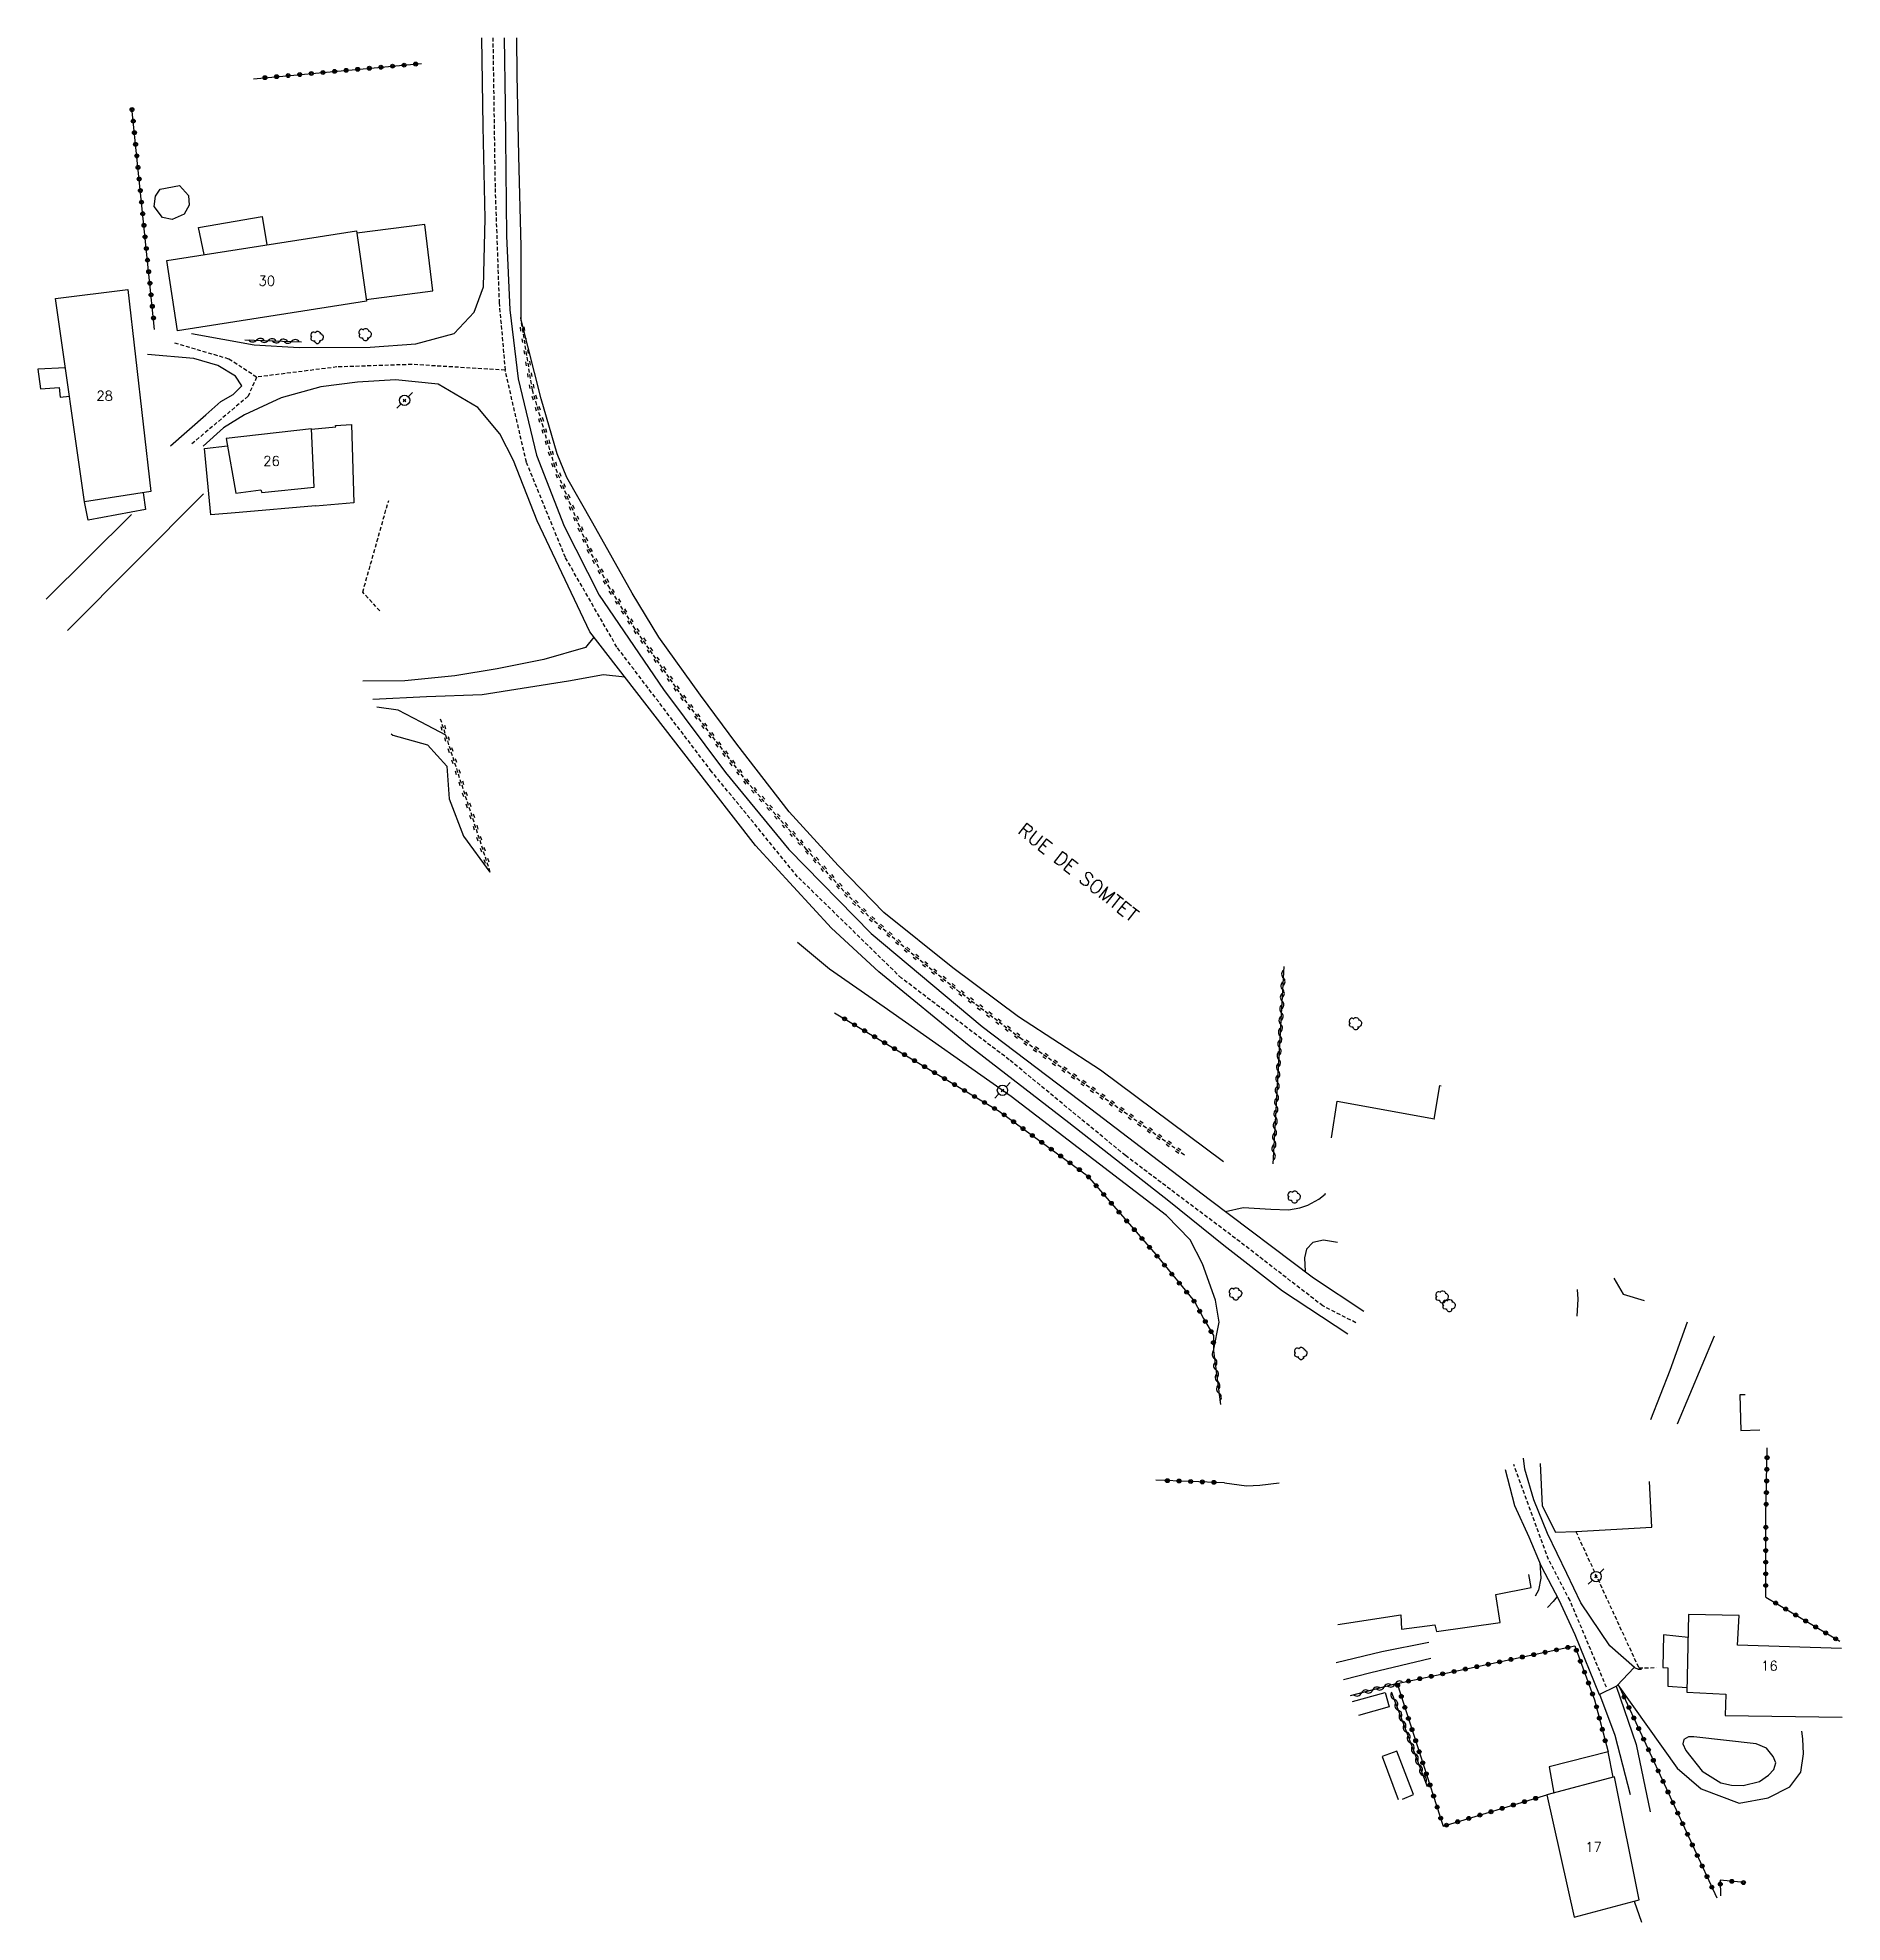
# Model space of a CAD drawing. Header units: millimetres. Extents: x 170000 to 171000, y 110000 to 111000.
# Drawn here: x 170016.6 to 170249.1, y 110757.1 to 111000 of the extents above; entities that cross this region are included whole.
import ezdxf
from ezdxf.enums import TextEntityAlignment as Align

# ---------------------------------------------------------------- set-up
doc = ezdxf.new("R2010")
doc.units = ezdxf.units.MM
doc.linetypes.add('DASHED', pattern=[0.75, 0.5, -0.25])
doc.layers.get('0').update_dxf_attribs({"linetype": 'CONTINUOUS'})
for name, color, linetype in [('W0001', 6, 'DASHED'), ('W0008', 7, 'CONTINUOUS'), ('W0017', 7, 'CONTINUOUS'), ('W0101', 7, 'CONTINUOUS'), ('W0104', 1, 'CONTINUOUS'), ('W0112', 1, 'DASHED'), ('W0211', 2, 'CONTINUOUS'), ('W0214', 2, 'CONTINUOUS'), ('W0220', 5, 'DASHED'), ('W0300', 7, 'CONTINUOUS'), ('W0310', 3, 'CONTINUOUS'), ('W0322', 7, 'CONTINUOUS'), ('W0323', 7, 'CONTINUOUS'), ('W0330', 7, 'CONTINUOUS'), ('W0333', 7, 'CONTINUOUS'), ('W0473', 7, 'CONTINUOUS'), ('W0515', 5, 'CONTINUOUS'), ('W0989', 7, 'CONTINUOUS'), ('W0991', 7, 'CONTINUOUS')]:
    doc.layers.add(name, color=color, linetype=linetype)
doc.styles.get("Standard").update_dxf_attribs({"font": 'romans.shx', "width": 0.85})

msp = doc.modelspace()

# ---------------------------------------------------------------- texts
at = {"layer": 'W0989'}
msp.add_text('RUE DE SOMTET  ', height=1.75, rotation=321.7158, dxfattribs=at).set_placement((170151.57, 110891.7), align=Align.MIDDLE_CENTER)
at = {"layer": 'W0991'}
for s, p in [('30', (170046.08, 110968.67)), ('28', (170025.19, 110953.86)), ('26', (170046.69, 110945.45)), ('16', (170239.66, 110790.2)), ('17', (170217.01, 110766.85))]:
    msp.add_text(s, height=1.25, dxfattribs=at).set_placement(p, align=Align.MIDDLE_CENTER)

# ---------------------------------------------------------------- blocks, each defined once
blk = doc.blocks.new('T300')
for p, q in [((-0.8, 0.51), (-0.86, 0.34)), ((-0.86, 0.34), (-0.86, 0.17)), ((-0.86, 0.17), (-0.74, 0.06)), ((-0.69, 0.63), (-0.8, 0.51)), ((-0.8, -0.06), (-0.74, 0.06)), ((-0.74, 0.06), (-0.69, 0.11)), ((-0.57, 0.69), (-0.69, 0.63)), ((-0.46, 0.69), (-0.57, 0.69)), ((-0.29, 0.63), (-0.46, 0.69)), ((-0.29, 0.63), (-0.17, 0.74)), ((-0.23, 0.57), (-0.29, 0.63)), ((-0.17, 0.74), (-0.06, 0.8)), ((-0.06, 0.8), (0.06, 0.8)), ((0.06, 0.8), (0.23, 0.74)), ((0.23, 0.74), (0.34, 0.63)), ((0.34, 0.63), (0.4, 0.51)), ((0.46, 0.46), (0.34, 0.46)), ((0.4, 0.51), (0.4, 0.46)), ((0.57, 0.4), (0.46, 0.46)), ((0.57, 0.4), (0.69, 0.29)), ((0.69, 0.29), (0.74, 0.17)), ((0.74, 0.06), (0.69, -0.17)), ((0.74, 0.17), (0.74, 0.06)), ((-0.8, -0.17), (-0.8, -0.06)), ((-0.8, -0.23), (-0.8, -0.17)), ((-0.74, -0.34), (-0.8, -0.23)), ((-0.69, -0.4), (-0.74, -0.34)), ((-0.51, -0.46), (-0.69, -0.4)), ((-0.4, -0.46), (-0.51, -0.46)), ((-0.4, -0.46), (-0.34, -0.46)), ((-0.34, -0.46), (-0.34, -0.4)), ((-0.34, -0.51), (-0.34, -0.46)), ((-0.29, -0.63), (-0.34, -0.51)), ((-0.17, -0.74), (-0.29, -0.63)), ((-0.06, -0.8), (-0.17, -0.74)), ((0.06, -0.8), (-0.06, -0.8)), ((0.17, -0.74), (0.06, -0.8)), ((0.23, -0.69), (0.17, -0.74)), ((0.29, -0.46), (0.23, -0.46)), ((0.29, -0.63), (0.23, -0.69)), ((0.46, -0.4), (0.29, -0.46)), ((0.34, -0.51), (0.29, -0.63)), ((0.34, -0.51), (0.34, -0.46)), ((0.57, -0.34), (0.46, -0.4)), ((0.63, -0.29), (0.57, -0.34)), ((0.69, -0.17), (0.63, -0.29))]:
    blk.add_line(p, q)
blk = doc.blocks.new('T473')
for p, q in [((-0.166667, 0.166667), (0.166667, -0.166667)), ((-0.166667, -0.166667), (0.166667, 0.166667)), ((0.500001, 0.500001), (1.000002, 1.000002)), ((-1.000002, -1.000002), (-0.500001, -0.500001))]:
    blk.add_line(p, q)
blk.add_ellipse((0, 0), major_axis=(0.471405, 0.471405), ratio=1, start_param=5.4977871438, end_param=11.780972451)
blk = doc.blocks.new('t220o')
at = {"color": 0, "linetype": 'Continuous'}
for p, q in [((-0.25, 0.25), (0.25, 0.25)), ((-0.25, -0.25), (0.25, -0.25))]:
    blk.add_line(p, q, dxfattribs=at)
blk = doc.blocks.new('t323o')
at = {"color": 0, "linetype": 'Continuous'}
for radius in [0.25, 0.15]:
    blk.add_circle((0, 0), radius, dxfattribs=at)
blk = doc.blocks.new('t310o')
at = {"color": 0, "linetype": 'Continuous'}
for centre, start, end in [((-0.5, 0.38), 216.8699, 323.1304), ((0.5, -0.37), 36.8699, 143.1303)]:
    blk.add_arc(centre, 0.625, start, end, dxfattribs=at)
blk = doc.blocks.new('t322o')
at = {"color": 0, "linetype": 'Continuous'}
for radius in [0.25, 0.15]:
    blk.add_circle((0, 0), radius, dxfattribs=at)

# ---------------------------------------------------------------- linework, layer by layer
at = {"layer": 'W0001'}
for points in [[(170075.2, 111000), (170075.49, 110980.56), (170076.01, 110965.88), (170076.78, 110957.16)], [(170044.76, 110956.26), (170041.19, 110958.59), (170034.02, 110960.7)], [(170076.78, 110957.16), (170064.77, 110957.89), (170055.12, 110957.57), (170044.76, 110956.26)], [(170044.76, 110956.26), (170043.67, 110953.79), (170036.4, 110947.64)], [(170186.4, 110834.41), (170182.14, 110836.57), (170171.47, 110844.82), (170156.69, 110855.96), (170141.74, 110868.29), (170127.84, 110878.82), (170114.47, 110891.88), (170103.38, 110905.45), (170091.18, 110921.48), (170084.55, 110933.01), (170079.53, 110945.29), (170076.78, 110957.16)], [(170218.68, 110787.43), (170213.98, 110798.6), (170211.22, 110803.89), (170206.74, 110816.15)]]:
    msp.add_lwpolyline(points, dxfattribs=at)
at = {"layer": 'W0008'}
for points in [[(170036.37, 110961.9), (170044.47, 110960.43), (170050.26, 110960.06), (170059.39, 110960.12), (170065.28, 110960.53), (170070.23, 110961.88), (170072.78, 110964.64), (170073.98, 110967.9), (170074.2, 110976.68), (170073.96, 110988.57), (170073.78, 111000)], [(170076.64, 111000), (170076.78, 110991.32), (170076.95, 110974.48), (170077.39, 110964.94), (170078.45, 110956.03), (170080.84, 110946.21), (170084.4, 110937.07), (170088.88, 110928.17), (170097.19, 110916), (170105.19, 110905.3), (170113.33, 110895.41), (170123.96, 110884.56), (170138.23, 110872.57), (170152.26, 110861.99), (170167.5, 110850.33), (170180.92, 110840.21), (170187.4, 110835.91)], [(170033.66, 110947.42), (170038.24, 110951.4), (170040.17, 110953.13), (170041.75, 110954.01), (170042.85, 110955.12), (170042.06, 110956.37), (170039.77, 110957.74), (170036.69, 110958.67), (170030.7, 110959.18)], [(170185.34, 110832.94), (170176.94, 110838.49), (170169.36, 110844.34), (170162.29, 110850.09), (170149.43, 110860.17), (170136.56, 110870.08), (170124.94, 110879.63), (170118.83, 110885.26), (170109.06, 110895.91), (170100.83, 110906.47), (170087.69, 110923.45), (170080.91, 110937.73), (170077.86, 110945.5), (170076.12, 110948.96), (170073.27, 110952.34), (170068.15, 110955.36), (170062.66, 110955.9), (170057.78, 110955.6), (170053.06, 110954.99), (170047.94, 110953.61), (170043.21, 110951.41), (170040.5, 110949.71), (170037.89, 110947.37)], [(170222.27, 110789.98), (170219.1, 110792.77), (170215.39, 110798.31), (170213.58, 110802.09), (170211.08, 110807.24), (170209.32, 110811.58), (170208.16, 110815.52), (170207.98, 110816.96)], [(170205.64, 110815.48), (170206.23, 110813.16), (170206.82, 110810.87), (170208.67, 110806.8), (170210.27, 110803.03), (170212.53, 110798.71), (170214.59, 110794.25), (170217.72, 110786.5)], [(170219.99, 110787.62), (170222.26, 110789.97)], [(170217.72, 110786.5), (170219.99, 110787.62)]]:
    msp.add_lwpolyline(points, dxfattribs=at)
at = {"layer": 'W0017'}
for points in [[(170088.21, 110922.76), (170087.13, 110921.41), (170081.77, 110919.89), (170075.77, 110918.68), (170070.31, 110917.75), (170063.85, 110917.11), (170058.47, 110917.08)], [(170092.2, 110917.58), (170089.46, 110917.9), (170084.96, 110917.06), (170073.81, 110915.34), (170066.67, 110915.07), (170059.75, 110914.7)], [(170169.59, 110848.74), (170171.86, 110849.26), (170175.42, 110849.04), (170177.71, 110848.97), (170179.19, 110849.21), (170180.21, 110849.56), (170181.63, 110850.31), (170182.43, 110850.98), (170182.47, 110851.09)], [(170184.02, 110844.75), (170182.24, 110845.04), (170180.83, 110844.76), (170180.01, 110843.89), (170179.75, 110842.76), (170179.86, 110841.01)], [(170214.92, 110838.67), (170214.98, 110837.44), (170214.85, 110835.26)], [(170219.64, 110840.13), (170220.82, 110838.09), (170223.54, 110837.29)], [(170229.06, 110834.46), (170226.85, 110828.25), (170224.33, 110821.88)], [(170232.55, 110832.67), (170227.79, 110821.32)], [(170169.45, 110813.79), (170172.32, 110813.39), (170174.03, 110813.48), (170176.51, 110813.77)], [(170210.08, 110803.47), (170210.2, 110801.51), (170209.92, 110799.94), (170209.49, 110799.18)], [(170212.32, 110799.15), (170211.82, 110798.47), (170211.06, 110797.7)], [(170183.84, 110790.62), (170189.72, 110792.05), (170195.78, 110793.25)], [(170196.04, 110791.13), (170188.32, 110789.29), (170184.78, 110788.38)], [(170222.27, 110789.98), (170222.76, 110789.75), (170223.2, 110789.76)], [(170219.91, 110787.58), (170222.49, 110780.05), (170224.31, 110771.39)], [(170220.12, 110787.75), (170227.79, 110777.01), (170230.86, 110774.34), (170235.79, 110772.52), (170239.52, 110773.19), (170242.28, 110774.62), (170243.73, 110776.5), (170244.04, 110778.86), (170243.96, 110780.78), (170243.86, 110781.77)], [(170217.79, 110786.54), (170219.77, 110781.27), (170221.73, 110773.62)]]:
    msp.add_lwpolyline(points, dxfattribs=at)
at = {"layer": 'W0101'}
for points in [[(170058.93, 110966.03), (170034.57, 110962.24), (170033.2, 110971.31), (170057.64, 110975.1)], [(170028.18, 110967.55), (170031.14, 110941.51), (170022.58, 110940.17), (170018.87, 110966.41)], [(170219.73, 110775.91), (170210.99, 110773.56), (170214.5, 110757.8), (170222.9, 110760.04)]]:
    msp.add_lwpolyline(points, close=True, dxfattribs=at)
for points in [[(170051.82, 110949.59), (170040.86, 110948.36)], [(170040.86, 110948.36), (170042.08, 110941.31), (170045.29, 110941.74), (170045.42, 110941.4), (170052.17, 110942.06), (170051.82, 110949.59)], [(170183.24, 110858.24), (170183.99, 110862.97), (170196.5, 110860.67), (170196.48, 110860.64), (170197.19, 110864.97), (170197.39, 110864.94)], [(170214.72, 110807.52), (170224.5, 110808.05), (170224.22, 110813.94)], [(170192.18, 110796.76), (170192.28, 110794.94), (170196.56, 110795.5), (170196.57, 110795.5), (170196.76, 110794.63), (170204.98, 110795.79), (170204.42, 110799.39)], [(170235.76, 110796.69), (170229.26, 110796.83), (170229.04, 110786.82), (170234.07, 110786.55), (170233.96, 110783.8), (170249.06, 110783.58)], [(170248.96, 110792.41), (170235.57, 110792.84), (170235.76, 110796.69)]]:
    msp.add_lwpolyline(points, dxfattribs=at)
at = {"layer": 'W0104'}
for points in [[(170037.99, 110972.05), (170037.3, 110975.52), (170045.48, 110976.94), (170046.09, 110973.31)], [(170058.9, 110966.26), (170067.49, 110967.4), (170066.43, 110975.91), (170057.68, 110974.82)], [(170020.14, 110957.45), (170016.56, 110957.27), (170016.92, 110954.74), (170019.33, 110954.93), (170019.45, 110953.67), (170020.66, 110953.79)], [(170051.82, 110949.57), (170054.97, 110949.85), (170054.94, 110950.01), (170056.97, 110950.15), (170057.27, 110940.06), (170052.36, 110939.65), (170052.37, 110939.66), (170042.51, 110938.81), (170038.86, 110938.51), (170038.04, 110947.08), (170041.02, 110947.42)], [(170030.15, 110941.35), (170030.47, 110939.2), (170023.05, 110937.84), (170022.58, 110940.17)], [(170236.55, 110825.13), (170235.84, 110825.11), (170235.98, 110820.52), (170238.44, 110820.6)], [(170210.13, 110816.26), (170210.39, 110810.83), (170212.09, 110807.4)], [(170212.09, 110807.4), (170214.72, 110807.52)], [(170204.42, 110799.39), (170208.97, 110800.28), (170208.68, 110801.97)], [(170184.06, 110795.51), (170192.18, 110796.76)], [(170229.2, 110793.84), (170226.02, 110794.19), (170225.93, 110789.99), (170226.57, 110789.94), (170226.57, 110787.58), (170229.05, 110787.39)], [(170185.96, 110785.58), (170190.18, 110786.75), (170190.69, 110784.9)], [(170190.69, 110784.9), (170186.71, 110783.79)], [(170192.41, 110773.03), (170193.8, 110773.6), (170191.67, 110779.2), (170189.77, 110778.51), (170191.84, 110772.97)], [(170219.53, 110775.85), (170218.89, 110779.1), (170211.29, 110777.2), (170211.91, 110773.8)], [(170222.26, 110759.87), (170223.17, 110757.15)]]:
    msp.add_lwpolyline(points, dxfattribs=at)
at = {"layer": 'W0112'}
for points in [[(170060.65, 110926.13), (170058.44, 110928.56), (170061.78, 110940.38)], [(170214.72, 110807.52), (170222.84, 110789.92), (170225.09, 110789.97)]]:
    msp.add_lwpolyline(points, dxfattribs=at)
at = {"layer": 'W0211'}
for points in [[(170169.34, 110855.13), (170153.5, 110866.95), (170142.94, 110873.81), (170134.48, 110880.16), (170125.59, 110887.27), (170119.68, 110893.34), (170113.36, 110900.24), (170106.64, 110908.96), (170101.97, 110915.26), (170096.57, 110922.73), (170093.15, 110928.4), (170088.07, 110937.44), (170084.75, 110943.33), (170083.48, 110946.37), (170081.43, 110953.47), (170078.85, 110963.63)], [(170062.11, 110910.28), (170062.33, 110910.13), (170066.79, 110908.86), (170069.27, 110906.11), (170069.57, 110901.9), (170071.4, 110897.12), (170074.81, 110892.45)]]:
    msp.add_lwpolyline(points, dxfattribs=at)
at = {"layer": 'W0214'}
for points in [[(170069.14, 110910.14), (170065.98, 110911.81), (170063.02, 110913.33), (170060.26, 110913.73)], [(170168.05, 110830.79), (170168.78, 110834.47), (170168.3, 110837.3), (170166.63, 110841.98), (170165.02, 110845.1), (170162, 110848.22), (170141.99, 110863.55), (170125.63, 110875.07), (170118.58, 110879.97), (170114.43, 110883.41)]]:
    msp.add_lwpolyline(points, dxfattribs=at)
at = {"layer": 'W0220'}
for points in [[(170164.29, 110856.02), (170143.21, 110871.02), (170135.33, 110877.02), (170128.7, 110882.34), (170123.59, 110886.81), (170120.42, 110890.04), (170115.63, 110895.38), (170107.93, 110904.1), (170099.64, 110915.09), (170093.55, 110923.79), (170090.27, 110929.05), (170087.53, 110934.21), (170083.19, 110944.75), (170080.29, 110954.62), (170078.8, 110963.95)], [(170074.86, 110892.49), (170068.47, 110912.19)]]:
    msp.add_lwpolyline(points, dxfattribs=at)
at = {"layer": 'W0300'}
for points in [[(170020.39, 110923.6), (170037.94, 110941.23)], [(170028.63, 110938.55), (170017.66, 110927.64)]]:
    msp.add_lwpolyline(points, dxfattribs=at)
at = {"layer": 'W0310'}
for points in [[(170043.26, 110961.07), (170050.56, 110960.81)], [(170177.12, 110880.33), (170175.7, 110854.88)], [(170168.06, 110830.8), (170168.93, 110823.86)], [(170191.7, 110787.92), (170185.65, 110786.31)], [(170190.99, 110786.75), (170195.58, 110774.64)]]:
    msp.add_lwpolyline(points, dxfattribs=at)
at = {"layer": 'W0322'}
msp.add_lwpolyline([(170119.23, 110874.34), (170140.45, 110861.65), (170151.76, 110853.4), (170160.61, 110843.2), (170165.59, 110837.13), (170166.78, 110834.95), (170168.04, 110832.76), (170168.05, 110830.79)], dxfattribs=at)
at = {"layer": 'W0323'}
for points in [[(170044.35, 110994.72), (170066.01, 110996.66)], [(170031.63, 110962.39), (170028.7, 110990.91)], [(170239.21, 110809.52), (170239.4, 110818.3)], [(170169.45, 110813.79), (170160.61, 110814.12)], [(170239.19, 110799.05), (170239.21, 110809.52)], [(170239.19, 110799.05), (170248.73, 110793.36)], [(170191.7, 110787.92), (170214.6, 110792.76), (170217.15, 110785.83)], [(170191.7, 110787.92), (170197.65, 110769.54), (170210.99, 110773.56)], [(170220.36, 110787.45), (170232.88, 110760.31)], [(170217.15, 110785.83), (170218.89, 110779.1)], [(170233.34, 110762.59), (170233.36, 110760.57)], [(170236.46, 110762.26), (170233.34, 110762.59)]]:
    msp.add_lwpolyline(points, dxfattribs=at)
at = {"layer": 'W0330'}
msp.add_lwpolyline([(170078.85, 110963.62), (170078.84, 110973.09), (170078.54, 110984.77), (170078.34, 110995.23), (170078.29, 111000)], dxfattribs=at)
at = {"layer": 'W0333'}
msp.add_lwpolyline([(170233.43, 110775.1), (170234.77, 110774.8), (170236.3, 110774.79), (170238.39, 110775.28), (170239.55, 110776.09), (170240.24, 110776.84), (170240.5, 110777.69), (170240.16, 110778.53), (170239.3, 110779.57), (170237.97, 110780.16), (170229.92, 110781.05), (170229.26, 110781.04), (170228.66, 110780.72), (170228.51, 110780.15), (170228.89, 110779.3), (170231.01, 110776.61)], close=True, dxfattribs=at)
at = {"layer": 'W0515'}
msp.add_lwpolyline([(170034.82, 110980.95), (170035.98, 110979.65), (170036.08, 110978.4), (170035.44, 110977.25), (170033.89, 110976.57), (170032.65, 110976.83), (170031.55, 110978.26), (170031.74, 110979.57), (170032.33, 110980.49)], close=True, dxfattribs=at)

# ---------------------------------------------------------------- block references
at = {"layer": 'W0220'}
for p, rotation in [((170079.03, 110962.47), 99.11135704485801), ((170079.27, 110960.99), 99.11135704485801), ((170079.51, 110959.5), 99.11135704485801), ((170079.75, 110958.02), 99.11135704485801), ((170079.98, 110956.54), 99.11135704485801), ((170080.22, 110955.06), 99.11135704485801), ((170080.59, 110953.61), 106.3769655428069), ((170081.01, 110952.17), 106.3769655428069), ((170081.44, 110950.73), 106.3769655428069), ((170081.86, 110949.29), 106.3769655428069), ((170082.28, 110947.85), 106.3769655428069), ((170082.7, 110946.41), 106.3769655428069), ((170083.13, 110944.98), 106.3769655428069), ((170083.68, 110943.58), 112.3713911925116), ((170084.25, 110942.19), 112.3713911925116), ((170084.82, 110940.81), 112.3713911925116), ((170085.39, 110939.42), 112.3713911925116), ((170085.96, 110938.03), 112.3713911925116), ((170086.53, 110936.64), 112.3713911925116), ((170087.1, 110935.26), 112.3713911925116), ((170087.7, 110933.89), 117.9691858999946), ((170088.41, 110932.56), 117.9691858999946), ((170089.11, 110931.24), 117.9691858999946), ((170089.81, 110929.91), 117.9691858999946), ((170090.55, 110928.6), 121.9965585167762), ((170091.34, 110927.33), 121.9965585167762), ((170092.14, 110926.06), 121.9965585167762), ((170092.93, 110924.79), 121.9965585167762), ((170093.74, 110923.53), 124.9526954131923), ((170094.6, 110922.3), 124.9526954131923), ((170095.46, 110921.07), 124.9526954131923), ((170096.32, 110919.84), 124.9526954131923), ((170097.18, 110918.61), 124.9526954131923), ((170098.04, 110917.38), 124.9526954131923), ((170098.9, 110916.15), 124.9526954131923), ((170099.76, 110914.92), 127.0089344873969), ((170100.67, 110913.73), 127.0089344873969), ((170068.85, 110911.04), 107.9512190980201), ((170101.57, 110912.53), 127.0089344873969), ((170102.47, 110911.33), 127.0089344873969), ((170069.31, 110909.61), 107.9512190980201), ((170103.38, 110910.13), 127.0089344873969), ((170104.28, 110908.93), 127.0089344873969), ((170069.77, 110908.18), 107.9512190980201), ((170070.23, 110906.76), 107.9512190980201), ((170105.18, 110907.74), 127.0089344873969), ((170106.08, 110906.54), 127.0089344873969), ((170070.7, 110905.33), 107.9512190980201), ((170071.16, 110903.9), 107.9512190980201), ((170106.99, 110905.34), 127.0089344873969), ((170107.89, 110904.14), 127.0089344873969), ((170071.62, 110902.47), 107.9512190980201), ((170108.88, 110903.02), 131.5010089274788), ((170109.87, 110901.89), 131.5010089274788), ((170072.08, 110901.05), 107.9512190980201), ((170072.55, 110899.62), 107.9512190980201), ((170110.87, 110900.77), 131.5010089274788), ((170111.86, 110899.65), 131.5010089274788), ((170073.01, 110898.19), 107.9512190980201), ((170073.47, 110896.77), 107.9512190980201), ((170112.86, 110898.52), 131.5010089274788), ((170113.85, 110897.4), 131.5010089274788), ((170114.84, 110896.28), 131.5010089274788), ((170073.93, 110895.34), 107.9512190980201), ((170074.4, 110893.91), 107.9512190980201), ((170115.84, 110895.15), 131.8377022477958), ((170116.84, 110894.04), 131.8377022477958), ((170117.84, 110892.92), 131.8377022477958), ((170118.84, 110891.8), 131.8377022477958), ((170119.84, 110890.68), 131.8377022477958), ((170120.86, 110889.59), 134.4628678031427), ((170121.91, 110888.52), 134.4628678031427), ((170122.96, 110887.44), 134.4628678031427), ((170124.05, 110886.41), 138.7767361777215), ((170125.18, 110885.42), 138.7767361777215), ((170126.3, 110884.43), 138.7767361777215), ((170127.43, 110883.44), 138.7767361777215), ((170128.56, 110882.45), 138.7767361777215), ((170129.72, 110881.51), 141.2781036279388), ((170130.9, 110880.57), 141.2781036279388), ((170132.07, 110879.63), 141.2781036279388), ((170133.24, 110878.69), 141.2781036279388), ((170134.41, 110877.76), 141.2781036279388), ((170135.58, 110876.82), 142.7414035317349), ((170136.78, 110875.92), 142.7414035317349), ((170137.97, 110875.01), 142.7414035317349), ((170139.16, 110874.1), 142.7414035317349), ((170140.36, 110873.19), 142.7414035317349), ((170141.55, 110872.28), 142.7414035317349), ((170142.74, 110871.38), 142.7414035317349), ((170143.96, 110870.49), 144.5583570505175), ((170145.18, 110869.62), 144.5583570505175), ((170146.4, 110868.75), 144.5583570505175), ((170147.62, 110867.88), 144.5583570505175), ((170148.84, 110867.01), 144.5583570505175), ((170150.07, 110866.14), 144.5583570505175), ((170151.29, 110865.27), 144.5583570505175), ((170152.51, 110864.4), 144.5583570505175), ((170153.73, 110863.53), 144.5583570505175), ((170154.95, 110862.66), 144.5583570505175), ((170156.18, 110861.79), 144.5583570505175), ((170157.4, 110860.92), 144.5583570505175), ((170158.62, 110860.05), 144.5583570505175), ((170159.84, 110859.18), 144.5583570505175), ((170161.06, 110858.31), 144.5583570505175), ((170162.29, 110857.44), 144.5583570505175), ((170163.51, 110856.57), 144.5583570505175)]:
    msp.add_blockref('t220o', p, dxfattribs=dict(at, rotation=rotation))
at = {"layer": 'W0300'}
for p in [(170052.59, 110961.37), (170058.8, 110961.74), (170186.38, 110872.95), (170178.49, 110850.6), (170170.94, 110838.12), (170197.55, 110837.72), (170198.43, 110836.6), (170179.33, 110830.44)]:
    msp.add_blockref('T300', p, dxfattribs=at)
at = {"layer": 'W0310'}
for p, rotation in [((170044.76, 110961.02), 357.9520715753591), ((170046.26, 110960.97), 357.9520715753591), ((170047.76, 110960.91), 357.9520715753591), ((170049.26, 110960.86), 357.9520715753591), ((170177.04, 110878.85), 266.8183324168305), ((170176.95, 110877.35), 266.8183324168305), ((170176.79, 110874.35), 266.8183324168305), ((170176.87, 110875.85), 266.8183324168305), ((170176.62, 110871.36), 266.8183324168305), ((170176.7, 110872.86), 266.8183324168305), ((170176.54, 110869.86), 266.8183324168305), ((170176.37, 110866.87), 266.8183324168305), ((170176.45, 110868.36), 266.8183324168305), ((170176.29, 110865.37), 266.8183324168305), ((170176.12, 110862.37), 266.8183324168305), ((170176.2, 110863.87), 266.8183324168305), ((170175.95, 110859.38), 266.8183324168305), ((170176.04, 110860.87), 266.8183324168305), ((170175.87, 110857.88), 266.8183324168305), ((170175.79, 110856.38), 266.8183324168305), ((170168.18, 110829.81), 277.1889738663487), ((170168.37, 110828.32), 277.1889738663487), ((170168.56, 110826.83), 277.1889738663487), ((170168.74, 110825.34), 277.1889738663487), ((170188.55, 110787.08), 194.9414007147182), ((170190, 110787.47), 194.9414007147182), ((170191.45, 110787.86), 194.9414007147182), ((170187.1, 110786.7), 194.9414007147182), ((170191.33, 110785.87), 290.7435717615298), ((170191.86, 110784.46), 290.7435717615298), ((170192.39, 110783.06), 290.7435717615298), ((170192.92, 110781.66), 290.7435717615298), ((170193.45, 110780.25), 290.7435717615298), ((170193.98, 110778.85), 290.7435717615298), ((170194.51, 110777.45), 290.7435717615298), ((170195.04, 110776.05), 290.7435717615298)]:
    msp.add_blockref('t310o', p, dxfattribs=dict(at, rotation=rotation))
at = {"layer": 'W0322'}
for p, rotation in [((170120.52, 110873.57), 329.1324132415289), ((170121.8, 110872.8), 329.1324132415289), ((170123.09, 110872.03), 329.1324132415289), ((170124.38, 110871.26), 329.1324132415289), ((170125.67, 110870.49), 329.1324132415289), ((170126.95, 110869.72), 329.1324132415289), ((170128.24, 110868.95), 329.1324132415289), ((170129.53, 110868.18), 329.1324132415289), ((170130.82, 110867.41), 329.1324132415289), ((170132.1, 110866.64), 329.1324132415289), ((170133.39, 110865.87), 329.1324132415289), ((170134.68, 110865.1), 329.1324132415289), ((170135.97, 110864.33), 329.1324132415289), ((170137.25, 110863.56), 329.1324132415289), ((170138.54, 110862.79), 329.1324132415289), ((170139.83, 110862.02), 329.1324132415289), ((170141.08, 110861.2), 323.8979953487407), ((170142.29, 110860.31), 323.8979953487407), ((170143.5, 110859.43), 323.8979953487407), ((170144.71, 110858.54), 323.8979953487407), ((170145.92, 110857.66), 323.8979953487407), ((170147.14, 110856.78), 323.8979953487407), ((170148.35, 110855.89), 323.8979953487407), ((170149.56, 110855.01), 323.8979953487407), ((170150.77, 110854.13), 323.8979953487407), ((170151.94, 110853.2), 310.9293422837287), ((170152.93, 110852.06), 310.9293422837287), ((170153.91, 110850.93), 310.9293422837287), ((170154.89, 110849.8), 310.9293422837287), ((170155.87, 110848.66), 310.9293422837287), ((170156.86, 110847.53), 310.9293422837287), ((170157.84, 110846.4), 310.9293422837287), ((170158.82, 110845.26), 310.9293422837287), ((170159.8, 110844.13), 310.9293422837287), ((170160.78, 110842.99), 309.3787165121191), ((170161.73, 110841.83), 309.3787165121191), ((170162.68, 110840.67), 309.3787165121191), ((170163.64, 110839.51), 309.3787165121191), ((170164.59, 110838.35), 309.3787165121191), ((170165.54, 110837.19), 309.3787165121191), ((170166.27, 110835.89), 298.5328481950576), ((170166.99, 110834.57), 299.872021665051), ((170167.74, 110833.27), 299.872021665051), ((170168.04, 110831.85), 270.4069646998108)]:
    msp.add_blockref('t322o', p, dxfattribs=dict(at, rotation=rotation))
at = {"layer": 'W0323'}
for p, rotation in [((170057.79, 110995.93), 5.142431638211268), ((170059.29, 110996.06), 5.142431638211268), ((170060.78, 110996.19), 5.142431638211268), ((170062.28, 110996.33), 5.142431638211268), ((170063.77, 110996.46), 5.142431638211268), ((170065.26, 110996.6), 5.142431638211268), ((170045.84, 110994.85), 5.142431638211268), ((170047.34, 110994.98), 5.142431638211268), ((170048.83, 110995.12), 5.142431638211268), ((170050.32, 110995.25), 5.142431638211268), ((170051.82, 110995.39), 5.142431638211268), ((170053.31, 110995.52), 5.142431638211268), ((170054.81, 110995.66), 5.142431638211268), ((170056.3, 110995.79), 5.142431638211268), ((170028.71, 110990.74), 95.88057710586706), ((170028.87, 110989.25), 95.88057710586706), ((170029.02, 110987.76), 95.88057710586706), ((170029.17, 110986.26), 95.88057710586706), ((170029.33, 110984.77), 95.88057710586706), ((170029.48, 110983.28), 95.88057710586706), ((170029.64, 110981.79), 95.88057710586706), ((170029.79, 110980.3), 95.88057710586706), ((170029.94, 110978.8), 95.88057710586706), ((170030.1, 110977.31), 95.88057710586706), ((170030.25, 110975.82), 95.88057710586706), ((170030.4, 110974.33), 95.88057710586706), ((170030.56, 110972.84), 95.88057710586706), ((170030.71, 110971.34), 95.88057710586706), ((170030.86, 110969.85), 95.88057710586706), ((170031.02, 110968.36), 95.88057710586706), ((170031.17, 110966.87), 95.88057710586706), ((170031.33, 110965.38), 95.88057710586706), ((170031.48, 110963.88), 95.88057710586706), ((170239.37, 110817.02), 88.8140028678334), ((170162.11, 110814.06), 177.9194363318246), ((170163.61, 110814.01), 177.9194363318246), ((170165.11, 110813.95), 177.9194363318246), ((170166.61, 110813.9), 177.9194363318246), ((170168.1, 110813.84), 177.9194363318246), ((170239.31, 110814.02), 88.8140028678334), ((170239.34, 110815.52), 88.8140028678334), ((170239.28, 110812.52), 88.8140028678334), ((170239.25, 110811.02), 88.8140028678334), ((170239.21, 110808.05), 89.87963089240806), ((170239.21, 110806.55), 89.87963089240806), ((170239.2, 110805.05), 89.87963089240806), ((170239.2, 110803.55), 89.87963089240806), ((170239.2, 110802.05), 89.87963089240806), ((170239.2, 110800.55), 89.87963089240806), ((170240.48, 110798.28), 329.1545125039199), ((170241.77, 110797.51), 329.1545125039199), ((170243.06, 110796.74), 329.1545125039199), ((170244.34, 110795.98), 329.1545125039199), ((170245.63, 110795.21), 329.1545125039199), ((170246.92, 110794.44), 329.1545125039199), ((170210.78, 110791.95), 11.92257496441521), ((170212.24, 110792.26), 11.92257496441521), ((170213.71, 110792.57), 11.92257496441521), ((170214.8, 110792.2), 290.2490075315108), ((170248.21, 110793.67), 329.1545125039199), ((170199.04, 110789.47), 11.92257496441521), ((170200.5, 110789.78), 11.92257496441521), ((170201.97, 110790.09), 11.92257496441521), ((170203.44, 110790.4), 11.92257496441521), ((170204.91, 110790.71), 11.92257496441521), ((170206.37, 110791.02), 11.92257496441521), ((170207.84, 110791.33), 11.92257496441521), ((170209.31, 110791.64), 11.92257496441521), ((170215.32, 110790.79), 290.2490075315108), ((170215.84, 110789.38), 290.2490075315108), ((170191.77, 110787.69), 287.9567136517768), ((170193.17, 110788.23), 11.92257496441521), ((170194.63, 110788.54), 11.92257496441521), ((170196.1, 110788.85), 11.92257496441521), ((170197.57, 110789.16), 11.92257496441521), ((170216.36, 110787.98), 290.2490075315108), ((170192.24, 110786.26), 287.9567136517768), ((170192.7, 110784.84), 287.9567136517768), ((170216.88, 110786.57), 290.2490075315108), ((170217.39, 110784.91), 284.4479042917083), ((170220.95, 110786.19), 294.7596867227649), ((170221.57, 110784.83), 294.7596867227649), ((170193.16, 110783.41), 287.9567136517768), ((170217.76, 110783.45), 284.4479042917083), ((170222.2, 110783.47), 294.7596867227649), ((170222.83, 110782.11), 294.7596867227649), ((170193.62, 110781.98), 287.9567136517768), ((170194.09, 110780.55), 287.9567136517768), ((170218.14, 110782), 284.4479042917083), ((170218.51, 110780.55), 284.4479042917083), ((170223.46, 110780.75), 294.7596867227649), ((170194.55, 110779.13), 287.9567136517768), ((170195.01, 110777.7), 287.9567136517768), ((170224.09, 110779.38), 294.7596867227649), ((170224.72, 110778.02), 294.7596867227649), ((170195.47, 110776.27), 287.9567136517768), ((170195.94, 110774.85), 287.9567136517768), ((170225.34, 110776.66), 294.7596867227649), ((170225.97, 110775.3), 294.7596867227649), ((170196.4, 110773.42), 287.9567136517768), ((170208.11, 110772.69), 16.76507061417001), ((170209.55, 110773.12), 16.76507061417001), ((170226.6, 110773.94), 294.7596867227649), ((170227.23, 110772.57), 294.7596867227649), ((170196.86, 110771.99), 287.9567136517768), ((170197.32, 110770.57), 287.9567136517768), ((170199.5, 110770.1), 16.76507061417001), ((170200.93, 110770.53), 16.76507061417001), ((170202.37, 110770.96), 16.76507061417001), ((170203.8, 110771.39), 16.76507061417001), ((170205.24, 110771.83), 16.76507061417001), ((170206.68, 110772.26), 16.76507061417001), ((170227.86, 110771.21), 294.7596867227649), ((170198.06, 110769.66), 16.76507061417001), ((170228.48, 110769.85), 294.7596867227649), ((170229.11, 110768.49), 294.7596867227649), ((170229.74, 110767.12), 294.7596867227649), ((170230.37, 110765.76), 294.7596867227649), ((170231, 110764.4), 294.7596867227649), ((170231.63, 110763.04), 294.7596867227649), ((170232.25, 110761.68), 294.7596867227649), ((170233.34, 110762.07), 270.7349592445041), ((170234.83, 110762.43), 173.9272883016342), ((170236.32, 110762.27), 173.9272883016342)]:
    msp.add_blockref('t323o', p, dxfattribs=dict(at, rotation=rotation))
at = {"layer": 'W0473'}
for p in [(170063.83, 110953.27), (170140.86, 110864.36), (170217.33, 110801.7)]:
    msp.add_blockref('T473', p, dxfattribs=at)

msp.set_redraw_order([(e.dxf.handle, doc.entitydb.next_handle()) for e in msp.query("TEXT MTEXT ATTDEF DIMENSION ARC_DIMENSION")])  # texts and dimensions are drawn at this point

doc.saveas('drawing.dxf')
